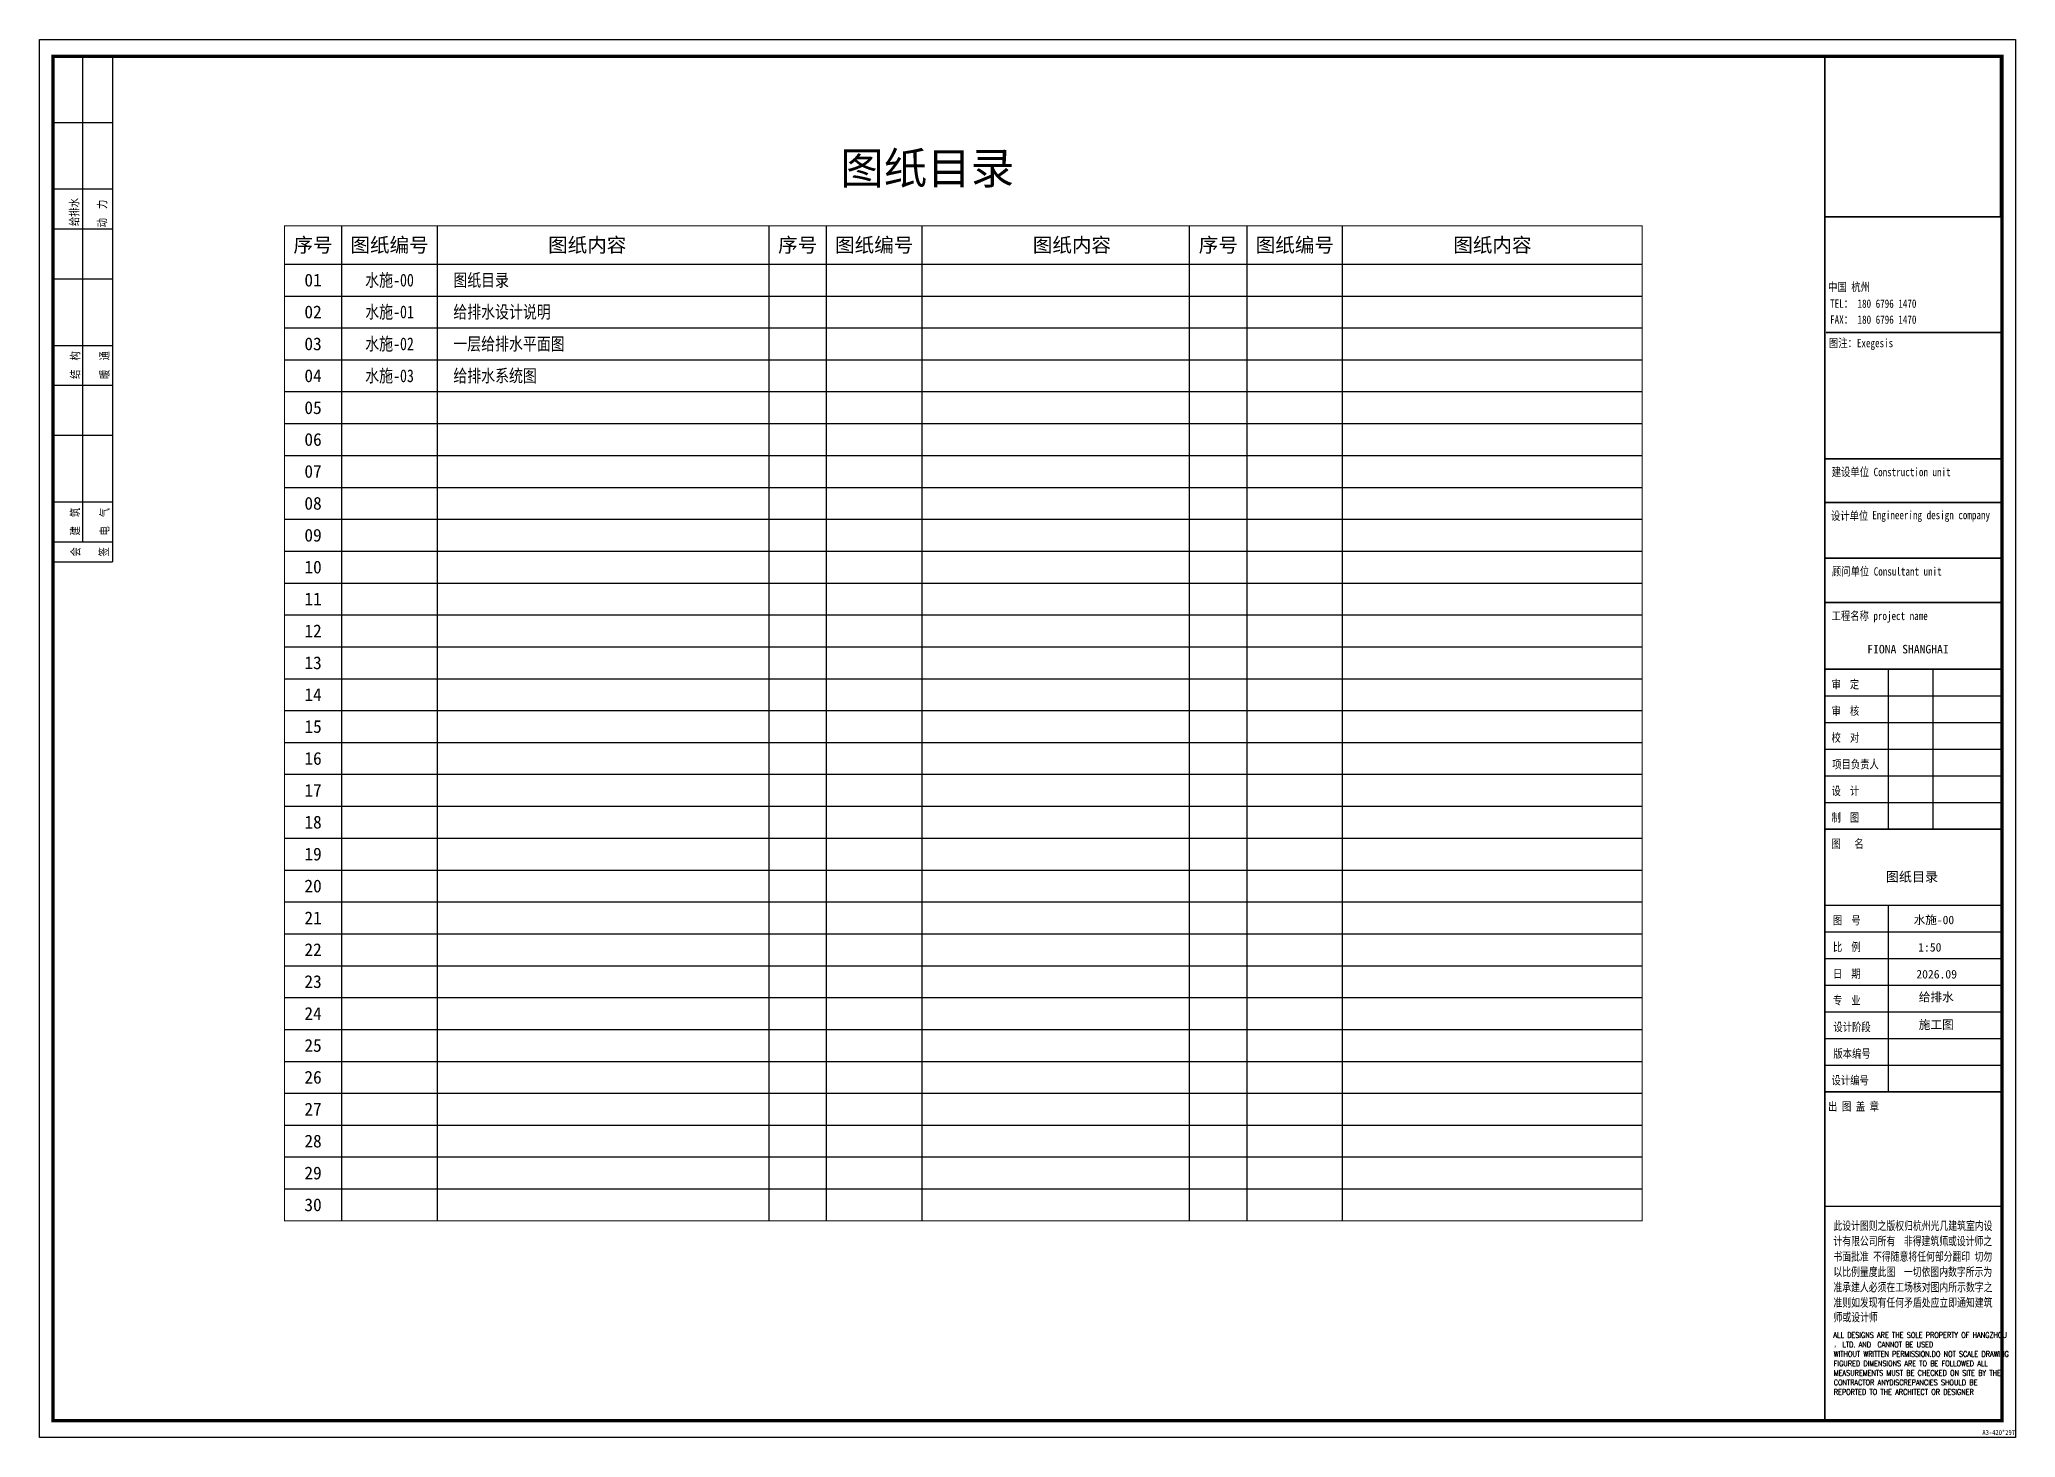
# Model space of a CAD drawing. Header units: millimetres. Extents: x -42850 to 60853, y 3819 to 26094.
# Drawn here: x -42850 to -21850, y 11244 to 26094 of the extents above; entities that cross this region are included whole.
import ezdxf
from ezdxf.enums import TextEntityAlignment as Align

# ---------------------------------------------------------------- set-up
doc = ezdxf.new("R2010")
doc.units = ezdxf.units.MM
doc.header["$LTSCALE"] = 200
doc.linetypes.add('{ Gas Line }', pattern=[0])
for name, color, linetype in [('FF-HIGH-CABINET 2-固定家具(不落地、到顶)', 30, 'Continuous'), ('TEXT', 12, 'Continuous'), ('TK', 4, 'Continuous'), ('ZS-图框', 144, 'Continuous'), ('封面、目录、说明、材料、图框', 31, 'Continuous')]:
    doc.layers.add(name, color=color, linetype=linetype)
doc.layers.add('图框', color=251, linetype='Continuous', lineweight=9)
doc.styles.add('-宋体', font='', dxfattribs={"width": 0.8})
doc.styles.add('1', font='', dxfattribs={"width": 1.2})
doc.styles.add('HZ', font='FSGB2312.ttf')
doc.styles.add('HZTXT', font='')
doc.styles.add('SM', font='simplex_.ttf', dxfattribs={"width": 0.7})
doc.styles.add('WMF-黑体0', font='')
doc.styles.add('ZZ', font='simhei.ttf')
doc.styles.add('宋', font='', dxfattribs={"width": 0.75})
doc.styles.add('宋体', font='')
doc.styles.add('黑体', font='simhei.ttf')
doc.styles.get('-宋体').set_extended_font_data('SimSun')
doc.styles.get('1').set_extended_font_data('SimSun')
doc.styles.get('HZTXT').set_extended_font_data('SimSun')
doc.styles.get('WMF-黑体0').set_extended_font_data('SimSun')
doc.styles.get('宋').set_extended_font_data('SimSun')
doc.styles.get('宋体').set_extended_font_data('SimSun')

msp = doc.modelspace()

# ---------------------------------------------------------------- texts
at = {"layer": 'TEXT', "color": 2, "style": '宋体'}
for s, height, p in [('图纸目录', 101.8, (-23228, 17150, -212)), ('水施-00', 90, (-22931, 16697, -212))]:
    msp.add_text(s, height=height, dxfattribs=at).set_placement(p)
at = {"layer": '图框', "color": 2, "linetype": '{ Gas Line }', "style": 'HZTXT'}
for s, height, p in [('FIONA SHANGHAI', 90.84, (-23425, 19573, -212)), ('1:50', 90.8, (-22884, 16406, -212)), ('2026.09', 90.8, (-22904, 16120, -212))]:
    msp.add_text(s, height=height, dxfattribs=at).set_placement(p)
at = {"layer": '封面、目录、说明、材料、图框', "color": 1, "lineweight": 0, "style": 'WMF-黑体0'}
msp.add_text('图纸目录', height=338.7, dxfattribs=at).set_placement((-33416, 24729), align=Align.MIDDLE_CENTER)
at = {"layer": '封面、目录、说明、材料、图框', "color": 31}
for s, height, style, p in [('序号', 152.4, 'ZZ', (-39943, 23912)), ('序号', 152.4, 'ZZ', (-39943, 23912)), ('图纸编号', 152.4, 'ZZ', (-39130, 23912)), ('图纸编号', 152.4, 'ZZ', (-39130, 23912)), ('图纸内容', 152.4, 'ZZ', (-37029, 23912)), ('图纸内容', 152.4, 'ZZ', (-37029, 23912)), ('序号', 152.4, 'ZZ', (-34792, 23912)), ('序号', 152.4, 'ZZ', (-34792, 23912)), ('图纸编号', 152.4, 'ZZ', (-33979, 23912)), ('图纸编号', 152.4, 'ZZ', (-33979, 23912)), ('图纸内容', 152.4, 'ZZ', (-31878, 23912)), ('图纸内容', 152.4, 'ZZ', (-31878, 23912)), ('序号', 152.4, 'ZZ', (-30322, 23912)), ('序号', 152.4, 'ZZ', (-30322, 23912)), ('图纸编号', 152.4, 'ZZ', (-29509, 23912)), ('图纸编号', 152.4, 'ZZ', (-29509, 23912)), ('图纸内容', 152.4, 'ZZ', (-27409, 23912)), ('图纸内容', 152.4, 'ZZ', (-27409, 23912)), ('01', 135.5, 'WMF-黑体0', (-39943, 23539)), ('01', 135.5, 'WMF-黑体0', (-39943, 23539)), ('02', 135.5, 'WMF-黑体0', (-39943, 23201)), ('02', 135.5, 'WMF-黑体0', (-39943, 23201)), ('03', 135.5, 'WMF-黑体0', (-39943, 22862)), ('03', 135.5, 'WMF-黑体0', (-39943, 22862)), ('04', 135.5, 'WMF-黑体0', (-39943, 22523)), ('04', 135.5, 'WMF-黑体0', (-39943, 22523)), ('05', 135.5, 'WMF-黑体0', (-39943, 22184)), ('06', 135.5, 'WMF-黑体0', (-39943, 21846)), ('07', 135.5, 'WMF-黑体0', (-39943, 21507)), ('08', 135.5, 'WMF-黑体0', (-39943, 21168)), ('09', 135.5, 'WMF-黑体0', (-39943, 20829)), ('10', 135.5, 'WMF-黑体0', (-39943, 20491)), ('11', 135.5, 'WMF-黑体0', (-39943, 20152)), ('12', 135.5, 'WMF-黑体0', (-39943, 19813)), ('13', 135.5, 'WMF-黑体0', (-39943, 19474)), ('14', 135.5, 'WMF-黑体0', (-39943, 19136)), ('15', 135.5, 'WMF-黑体0', (-39943, 18797)), ('16', 135.5, 'WMF-黑体0', (-39943, 18458)), ('17', 135.5, 'WMF-黑体0', (-39943, 18119)), ('18', 135.5, 'WMF-黑体0', (-39943, 17781)), ('19', 135.5, 'WMF-黑体0', (-39943, 17442)), ('20', 135.5, 'WMF-黑体0', (-39943, 17103)), ('21', 135.5, 'WMF-黑体0', (-39943, 16764)), ('22', 135.5, 'WMF-黑体0', (-39943, 16426)), ('23', 135.5, 'WMF-黑体0', (-39943, 16087)), ('24', 135.5, 'WMF-黑体0', (-39943, 15748)), ('25', 135.5, 'WMF-黑体0', (-39943, 15409)), ('26', 135.5, 'WMF-黑体0', (-39943, 15071)), ('27', 135.5, 'WMF-黑体0', (-39943, 14732)), ('28', 135.5, 'WMF-黑体0', (-39943, 14393)), ('29', 135.5, 'WMF-黑体0', (-39943, 14054)), ('30', 135.5, 'WMF-黑体0', (-39943, 13716))]:
    msp.add_text(s, height=height, dxfattribs=dict(at, style=style)).set_placement(p, align=Align.MIDDLE_CENTER)
at = {"layer": '封面、目录、说明、材料、图框', "color": 31, "style": '宋体', "width": 0.8}
for s, p in [('水施-00', (-39130, 23539)), ('水施-01', (-39130, 23201)), ('水施-02', (-39130, 22862)), ('水施-03', (-39130, 22523))]:
    msp.add_text(s, height=135.5, dxfattribs=at).set_placement(p, align=Align.MIDDLE_CENTER)
for s, p in [('图纸目录', (-38452, 23539)), ('给排水设计说明', (-38452, 23201)), ('一层给排水平面图', (-38452, 22862)), ('给排水系统图', (-38452, 22523))]:
    msp.add_text(s, height=135.5, dxfattribs=at).set_placement(p, align=Align.MIDDLE_LEFT)

# ---------------------------------------------------------------- blocks, each defined once
blk = doc.blocks.new('bhgfdghdfgherger')
at = {"color": 1, "linetype": 'ByBlock'}
blk.add_lwpolyline([(4608.34, -993.67), (4608.34, -696.67), (5028.34, -696.67), (5028.34, -993.67)], close=True, dxfattribs=at)
at = {"layer": 'TK', "color": 8}
for p, q in [((4617.54, -803.43), (4617.54, -700.21)), ((4623.9, -807.67), (4623.9, -700.21)), ((4623.9, -714.35), (4611.17, -714.35)), ((4623.9, -728.49), (4611.17, -728.49)), ((4623.9, -736.97), (4611.17, -736.97)), ((4623.9, -747.58), (4611.17, -747.58)), ((4623.9, -761.72), (4611.17, -761.72)), ((4623.9, -770.2), (4611.17, -770.2)), ((4623.9, -770.2), (4611.17, -770.2)), ((4623.9, -780.81), (4611.17, -780.81)), ((4623.9, -794.95), (4611.17, -794.95)), ((4623.9, -803.43), (4611.17, -803.43)), ((5001.31, -830.47, -8.49), (5001.31, -864.44, -8.49)), ((5010.75, -830.47, -8.49), (5010.75, -864.44, -8.49)), ((4987.99, -836.13, 6.37), (5025.67, -836.13, 6.37)), ((4987.99, -841.79, -8.49), (5025.67, -841.79, -8.49)), ((4987.99, -847.45, -23.36), (5025.67, -847.45, -23.36)), ((4987.99, -853.12, -21.24), (5025.67, -853.12, -21.24)), ((4987.99, -858.78, -19.11), (5025.67, -858.78, -19.11)), ((4987.99, -880.61, -16.99), (5025.67, -880.61, -16.99)), ((5001.31, -880.61), (5001.31, -920.25)), ((4987.99, -886.28, -4.25), (5025.67, -886.28, -4.25)), ((4987.99, -891.94), (5025.67, -891.94)), ((4987.99, -897.6, -4.25), (5025.67, -897.6, -4.25)), ((4987.99, -903.27, -4.25), (5025.67, -903.27, -4.25)), ((4987.99, -908.93, -2.12), (5025.67, -908.93, -2.12)), ((4987.99, -914.59), (5025.67, -914.59)), ((4987.82, -944.51, -0.13), (5025.5, -944.51, -0.13))]:
    blk.add_line(p, q, dxfattribs=at)
for points, const_width in [([(5025.5, -882.89), (5025.5, -700.21), (4611.17, -700.21), (4611.17, -990.08), (5025.5, -990.08), (5025.5, -882.89)], 0.707), ([(4623.9, -807.67), (4611.17, -807.67), (4611.17, -700.21), (4623.9, -700.21)], 0.247), ([(4987.82, -700.21), (4987.82, -990.42)], 0.354), ([(4988.05, -758.92), (5025.73, -758.92)], 0.354), ([(4987.99, -864.44), (5025.67, -864.44)], 0.354), ([(4987.99, -920.25), (5025.67, -920.25)], 0.354)]:
    blk.add_lwpolyline(points, dxfattribs=dict(at, const_width=const_width))
at = {"layer": 'TK', "color": 8, "const_width": 0.354}
blk.add_lwpolyline([(4987.82, -700.21), (5025.17, -700.21), (5025.17, -734.35), (4987.82, -734.35)], close=True, dxfattribs=at)
at = {"layer": 'TK', "color": 8, "const_width": 0.354, "elevation": 14.86}
for points in [[(4987.82, -785.73), (5025.5, -785.73)], [(4987.82, -795.05), (5025.5, -795.05)], [(4987.82, -806.85), (5025.5, -806.85)], [(4987.82, -816.31), (5025.5, -816.31)], [(4987.82, -830.47), (5025.5, -830.47)]]:
    blk.add_lwpolyline(points, dxfattribs=at)
at = {"layer": 'TEXT', "color": 8, "style": '黑体', "width": 0.8}
for s, height, p in [('给排水', 1.767, (4616.62, -736.29)), ('动  力', 1.767, (4622.55, -736.57)), ('结  构', 1.767, (4616.81, -768.77)), ('暖  通', 1.767, (4623.05, -768.77)), ('建  筑', 1.767, (4616.81, -802.04)), ('电  气', 1.767, (4623.05, -802.04)), ('会', 1.77, (4616.89, -806.51)), ('签', 1.77, (4622.92, -806.51))]:
    blk.add_text(s, height=height, rotation=90, dxfattribs=at).set_placement(p)
at = {"layer": 'TEXT', "color": 8, "width": 0.8}
for s, height, style, p in [('中国 杭州 ', 1.77, '-宋体', (4988.51, -750.14)), ('TEL： 180 6796 1470 ', 1.7696, '-宋体', (4988.93, -753.66)), (' FAX： 180 6796 1470', 1.7696, '-宋体', (4987.97, -757.05)), ('图注：Exegesis', 1.7696, '-宋体', (4988.69, -762.04)), ('建设单位 Construction unit', 1.7696, '-宋体', (4989.29, -789.44, 3.2)), ('设计单位 ', 1.77, '-宋体', (4989.11, -798.75, 6.37)), ('Engineering design company ', 1.7696, '-宋体', (4997.89, -798.58, 6.37)), ('顾问单位 Consultant unit', 1.7696, '-宋体', (4989.32, -810.56, 6.37)), ('工程名称 project name', 1.7696, '-宋体', (4989.25, -820.01, 6.37)), ('审  定', 1.77, '-宋体', (4989.24, -834.55, -24.42)), ('审  核', 1.77, '-宋体', (4989.24, -840.21, -22.3)), ('校  对', 1.77, '-宋体', (4989.24, -845.88, -20.17)), ('项目负责人', 1.77, '-宋体', (4989.38, -851.54, -18.05)), ('设  计', 1.77, '-宋体', (4989.24, -857.2, -32.91)), ('制  图', 1.77, '-宋体', (4989.24, -862.86, -30.79)), ('图   名', 1.77, '-宋体', (4989.23, -868.42, -16.99)), ('图  号', 1.77, '-宋体', (4989.53, -884.7, -32.91)), ('比  例', 1.77, '-宋体', (4989.53, -890.36, -20.17)), ('日  期', 1.77, '-宋体', (4989.53, -896.02, -20.17)), ('专  业', 1.77, '-宋体', (4989.53, -901.69, -20.17)), ('设计阶段', 1.77, '-宋体', (4989.64, -907.35, -15.93)), ('版本编号', 1.77, '-宋体', (4989.64, -913.01, -13.8)), ('设计编号', 1.77, '-宋体', (4989.25, -918.68, -11.68)), ('出 图 盖 章', 1.77, '-宋体', (4988.51, -924.23, 2.12)), ('A3-420*297', 1.062, '1', (5021.3, -993.14))]:
    blk.add_text(s, height=height, dxfattribs=dict(at, style=style)).set_placement(p)
at = {"layer": 'ZS-图框', "color": 8}
for s, height, style, width, p in [('此设计图则之版权归杭州光几建筑室内设', 1.7887, '宋', 0.75, (4989.64, -949.59, 0.04)), ('计有限公司所有  非得建筑师或设计师之', 1.7887, '宋', 0.75, (4989.64, -952.85, 0.04)), ('.', 1.93, 'HZ', 0.75, (5013.6, -952.95, 0.02)), ('书面批准 不得随意将任何部分翻印 切勿', 1.7887, '宋', 0.75, (4989.64, -956.12, 0.04)), ('以比例量度此图  一切依图内数字所示为', 1.7887, '宋', 0.75, (4989.64, -959.38, 0.04)), ('准承建人必须在工场核对图内所示数字之', 1.7887, '宋', 0.75, (4989.64, -962.65, 0.04)), (',', 1.93, 'HZ', 0.75, (5013.34, -958.46, 0.02)), ('准则如发现有任何矛盾处应立即通知建筑', 1.7887, '宋', 0.75, (4989.64, -965.91, 0.04)), ('师或设计师  ', 1.789, '宋', 0.75, (4989.67, -969.02, 0.04)), ('ALL DESIGNS ARE THE SOLE PROPERTY OF HANGZHOU', 1.1745, 'SM', 0.7, (4989.65, -972.5, 0.04)), ('， LTD. AND  CANNOT BE USED', 1.1745, 'SM', 0.7, (4989.72, -974.51, 0.04)), ('WITHOUT WRITTEN PERMISSION.DO NOT SCALE DRAWING ', 1.1745, 'SM', 0.7, (4989.72, -976.53, 0.04)), ('FIGURED DIMENSIONS ARE TO BE FOLLOWED ALL ', 1.1745, 'SM', 0.7, (4989.72, -978.54, 0.04)), ('CONTRACTOR ANYDISCREPANCIES SHOULD BE ', 1.1745, 'SM', 0.7, (4989.72, -982.57, 0.04)), ('MEASUREMENTS MUST BE CHECKED ON SITE BY THE ', 1.1745, 'SM', 0.7, (4989.72, -980.55, 0.04)), ('REPORTED TO THE ARCHITECT OR DESIGNER', 1.1745, 'SM', 0.7, (4989.72, -984.58, 0.04))]:
    blk.add_text(s, height=height, dxfattribs=dict(at, style=style, width=width)).set_placement(p)
at = {"layer": '图框', "color": 2, "linetype": '{ Gas Line }', "style": 'HZTXT'}
for s, p in [('给排水', (5007.78, -901.03)), ('施工图', (5007.78, -906.88))]:
    blk.add_text(s, height=1.817, dxfattribs=at).set_placement(p)

# ---------------------------------------------------------------- linework, layer by layer
at = {"layer": '封面、目录、说明、材料、图框', "color": 31}
for p, q in [((-39638, 13546), (-39638, 24115)), ((-39638, 13546), (-39638, 24115)), ((-38622, 13546), (-38622, 24115)), ((-38622, 13546), (-38622, 24115)), ((-35097, 13546), (-35097, 24115)), ((-35097, 13546), (-35097, 24115)), ((-34487, 13546), (-34487, 24115)), ((-34487, 13546), (-34487, 24115)), ((-33471, 13546), (-33471, 24115)), ((-33471, 13546), (-33471, 24115)), ((-30627, 13546), (-30627, 24115)), ((-30627, 13546), (-30627, 24115)), ((-30017, 13546), (-30017, 24115)), ((-30017, 13546), (-30017, 24115)), ((-29001, 13546), (-29001, 24115)), ((-29001, 13546), (-29001, 24115)), ((-40248, 23709), (-25817, 23709)), ((-40248, 23709), (-25817, 23709)), ((-40248, 23370), (-25817, 23370)), ((-40248, 23370), (-25817, 23370)), ((-40248, 23031), (-25817, 23031)), ((-40248, 23031), (-25817, 23031)), ((-40248, 22692), (-25817, 22692)), ((-40248, 22692), (-25817, 22692)), ((-40248, 22354), (-25817, 22354)), ((-40248, 22354), (-25817, 22354)), ((-40248, 22015), (-25817, 22015)), ((-40248, 22015), (-25817, 22015)), ((-40248, 21676), (-25817, 21676)), ((-40248, 21676), (-25817, 21676)), ((-40248, 21337), (-25817, 21337)), ((-40248, 21337), (-25817, 21337)), ((-40248, 20999), (-25817, 20999)), ((-40248, 20999), (-25817, 20999)), ((-40248, 20660), (-25817, 20660)), ((-40248, 20660), (-25817, 20660)), ((-40248, 20321), (-25817, 20321)), ((-40248, 20321), (-25817, 20321)), ((-40248, 19982), (-25817, 19982)), ((-40248, 19982), (-25817, 19982)), ((-40248, 19644), (-25817, 19644)), ((-40248, 19644), (-25817, 19644)), ((-40248, 19305), (-25817, 19305)), ((-40248, 19305), (-25817, 19305)), ((-40248, 18966), (-25817, 18966)), ((-40248, 18966), (-25817, 18966)), ((-40248, 18627), (-25817, 18627)), ((-40248, 18627), (-25817, 18627)), ((-40248, 18289), (-25817, 18289)), ((-40248, 18289), (-25817, 18289)), ((-40248, 17950), (-25817, 17950)), ((-40248, 17950), (-25817, 17950)), ((-40248, 17611), (-25817, 17611)), ((-40248, 17611), (-25817, 17611)), ((-40248, 17272), (-25817, 17272)), ((-40248, 17272), (-25817, 17272)), ((-40248, 16934), (-25817, 16934)), ((-40248, 16934), (-25817, 16934)), ((-40248, 16595), (-25817, 16595)), ((-40248, 16595), (-25817, 16595)), ((-40248, 16256), (-25817, 16256)), ((-40248, 16256), (-25817, 16256)), ((-40248, 15917), (-25817, 15917)), ((-40248, 15917), (-25817, 15917)), ((-40248, 15579), (-25817, 15579)), ((-40248, 15579), (-25817, 15579)), ((-40248, 15240), (-25817, 15240)), ((-40248, 15240), (-25817, 15240)), ((-40248, 14901), (-25817, 14901)), ((-40248, 14901), (-25817, 14901)), ((-40248, 14562), (-25817, 14562)), ((-40248, 14562), (-25817, 14562)), ((-40248, 14224), (-25817, 14224)), ((-40248, 14224), (-25817, 14224)), ((-40248, 13885), (-25817, 13885)), ((-40248, 13885), (-25817, 13885))]:
    msp.add_line(p, q, dxfattribs=at)
at = {"layer": '封面、目录、说明、材料、图框', "color": 31, "const_width": 10.2}
msp.add_lwpolyline([(-40248, 24115), (-40248, 13546), (-25817, 13546), (-25817, 24115)], close=True, dxfattribs=at)
msp.add_lwpolyline([(-40248, 24115), (-40248, 13546), (-25817, 13546), (-25817, 24115)], close=True, dxfattribs=at)

# ---------------------------------------------------------------- block references
at = {"layer": 'FF-HIGH-CABINET 2-固定家具(不落地、到顶)', "color": 30, "xscale": 50, "yscale": 50, "zscale": 50}
msp.add_blockref('bhgfdghdfgherger', (-273267, 60928), dxfattribs=at)

msp.set_redraw_order([(e.dxf.handle, doc.entitydb.next_handle()) for e in msp.query("TEXT MTEXT ATTDEF DIMENSION ARC_DIMENSION")])  # texts and dimensions are drawn at this point

doc.saveas('drawing.dxf')
